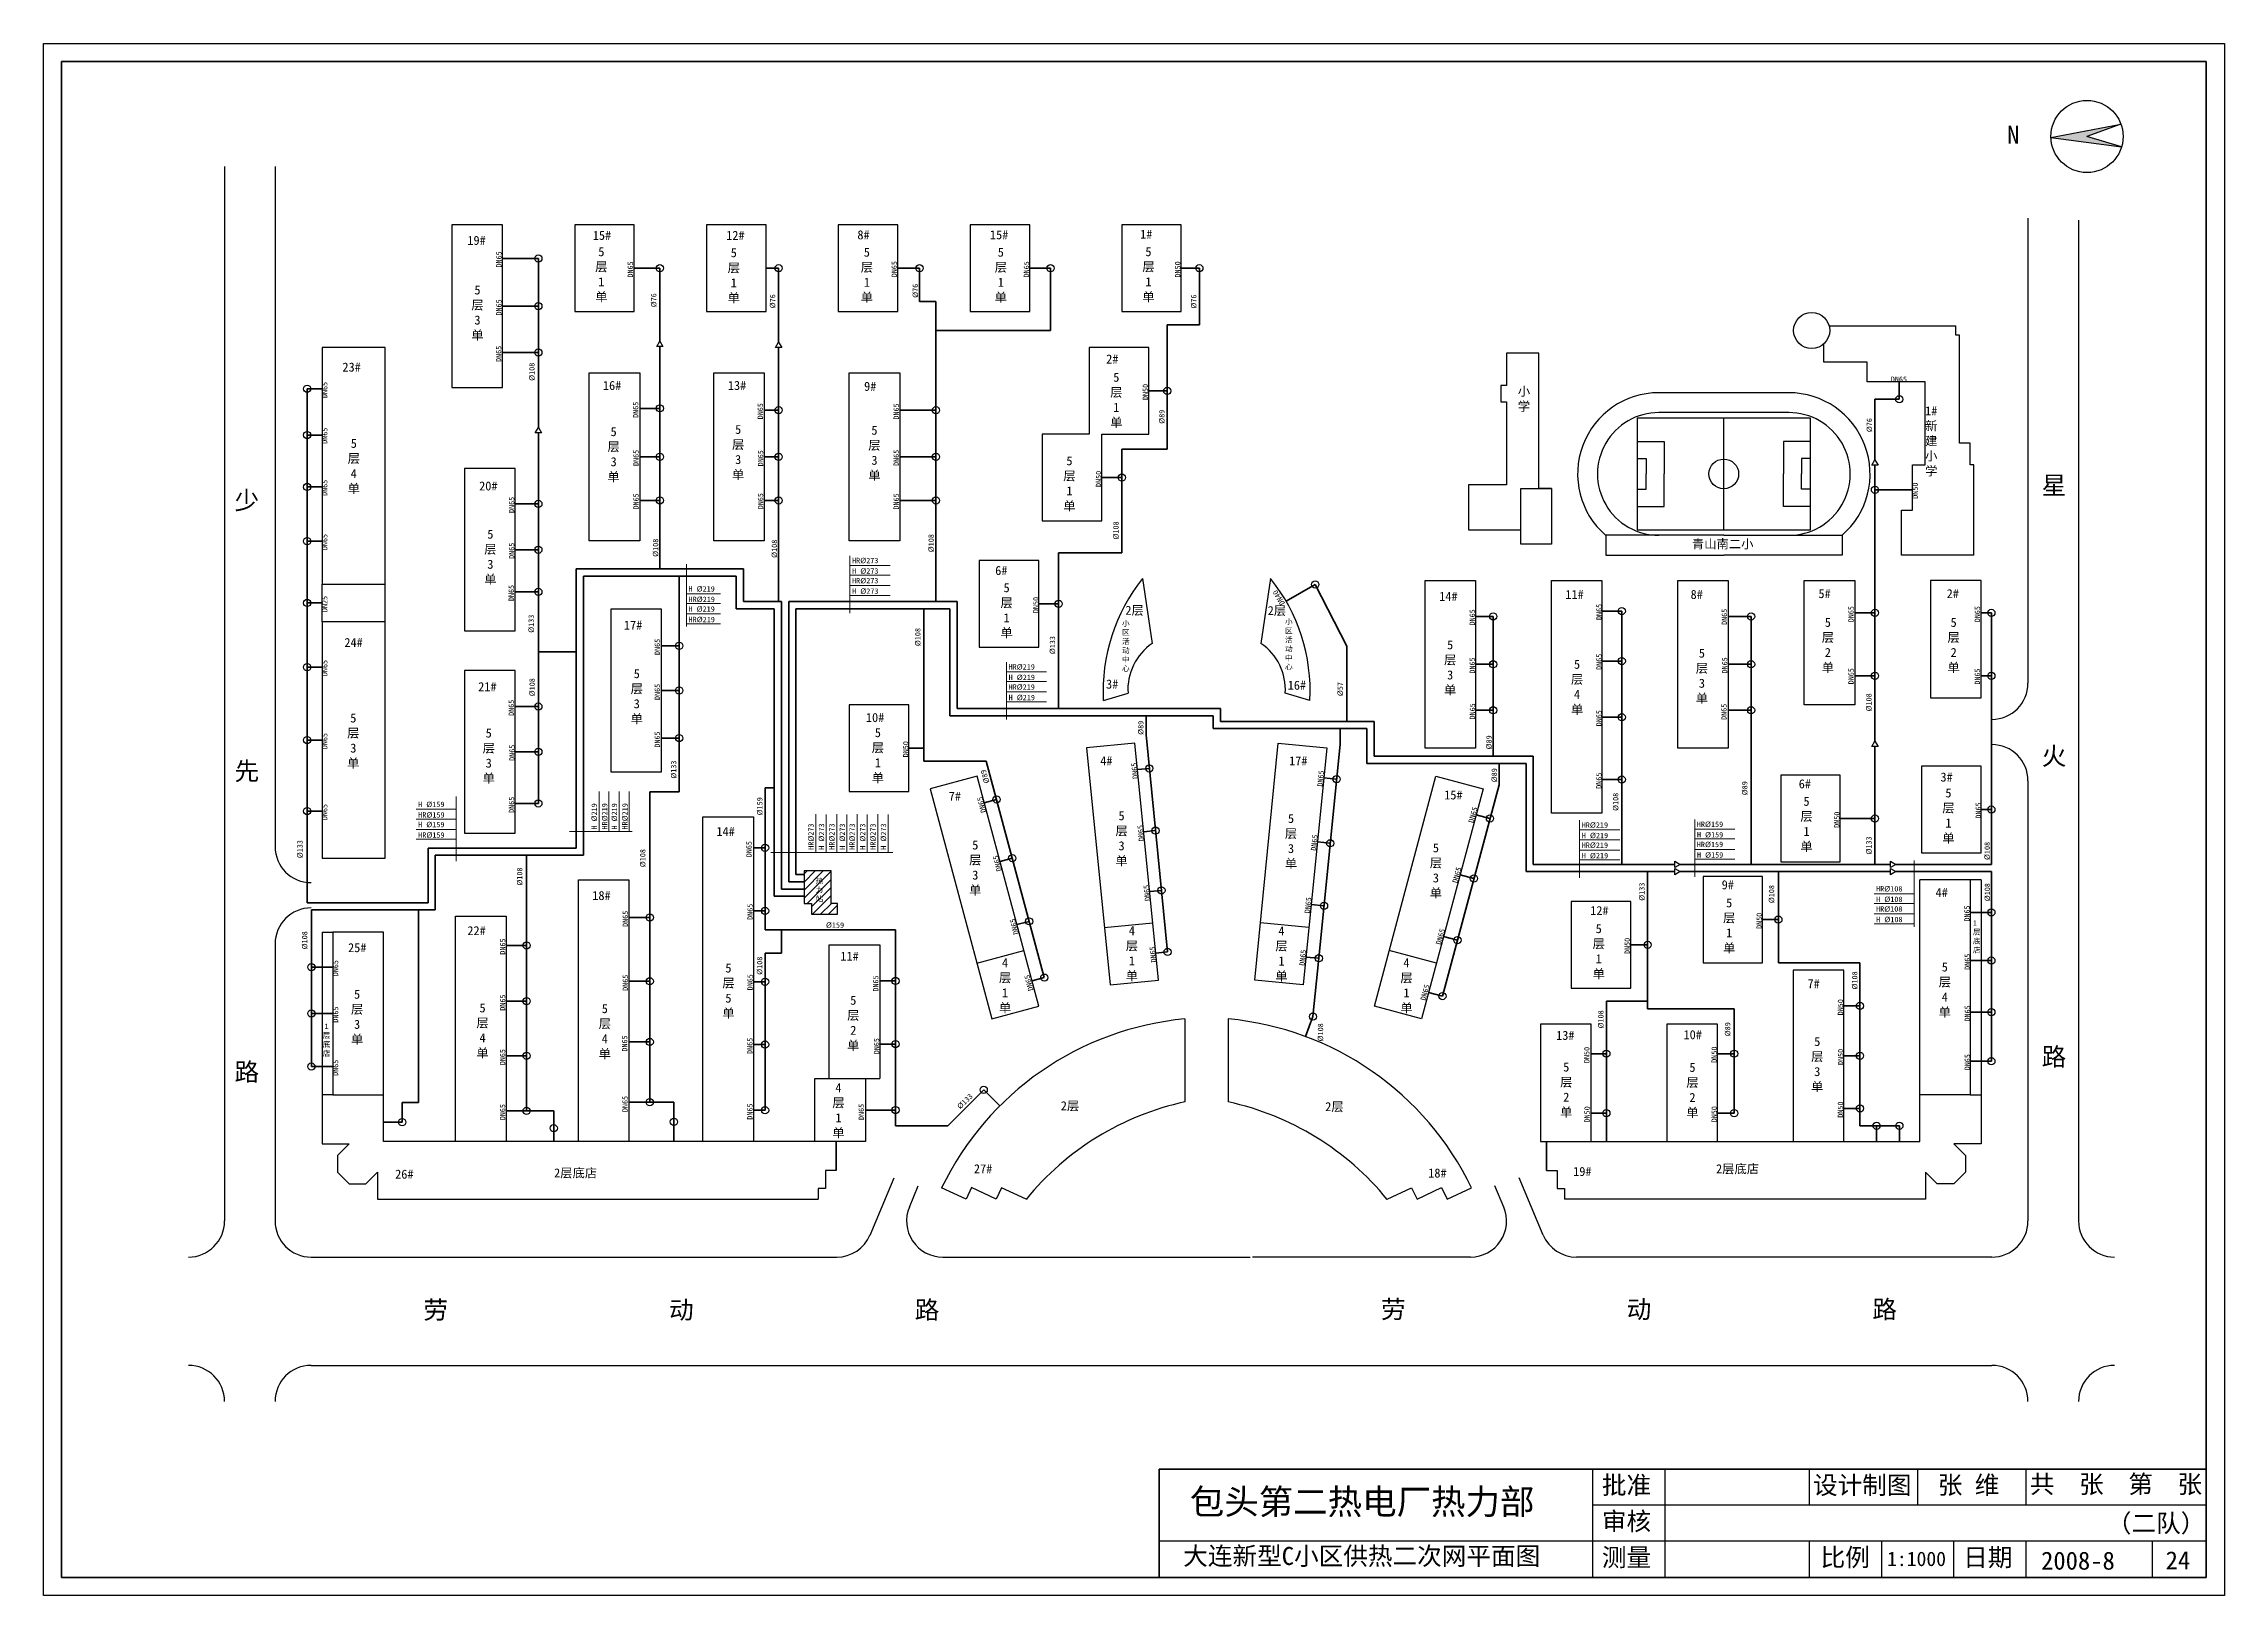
# Model space of a CAD drawing. Header units: millimetres. Extents: x 710 to 1314, y 285 to 715.
import ezdxf

# ---------------------------------------------------------------- set-up
doc = ezdxf.new("R2010")
doc.units = ezdxf.units.MM
doc.layers.add('标注', color=7, linetype='Continuous', lineweight=18)
doc.layers.add('管道', color=7, linetype='Continuous', lineweight=50)
doc.layers.add('边线', color=1, linetype='Continuous')

msp = doc.modelspace()

# ---------------------------------------------------------------- hatches: boundary and pattern name
msp.add_hatch(color=256).paths.add_polyline_path([(1266.13, 689.34), (1285.7, 686.72), (1276.13, 689.61), (1285.53, 693)])
h = msp.add_hatch()
h.set_pattern_fill('ANSI31', color=5, scale=0.5, style=0)
h.paths.add_polyline_path([(928.29, 486.1), (920.79, 486.1), (920.79, 477.1), (922.89, 477.1), (922.89, 474.1), (930.09, 474.1), (930.09, 477.1), (928.29, 477.1)])
h.paths.add_polyline_path([(923.63, 484.46), (926.43, 484.46), (926.43, 476.36), (923.63, 476.36)], flags=24)

# ---------------------------------------------------------------- linework, layer by layer
at = {"lineweight": 40}
for p, q in [((715.18, 290.35), (715.18, 710.35)), ((715.18, 710.35), (1309.18, 710.35)), ((1309.18, 710.35), (1309.18, 290.35)), ((1309.18, 320.35), (1019.18, 320.35)), ((1019.18, 320.35), (1019.18, 290.35)), ((1309.18, 290.35), (715.18, 290.35))]:
    msp.add_line(p, q, dxfattribs=at)
for p, q in [((1266.13, 689.34), (1285.53, 693)), ((1266.13, 689.34), (1285.7, 686.72)), ((1285.53, 693), (1276.13, 689.61)), ((1285.7, 686.72), (1276.13, 689.61)), ((760.29, 681.27), (760.29, 389.1)), ((774.29, 681.27), (774.29, 492.85)), ((823.29, 665.1), (823.29, 620.1)), ((837.29, 665.1), (823.29, 665.1)), ((837.29, 620.1), (837.29, 665.1)), ((873.79, 665.1), (857.29, 665.1)), ((857.29, 665.1), (857.29, 641.1)), ((873.79, 641.1), (873.79, 665.1)), ((893.79, 665.1), (893.79, 641.1)), ((910.29, 665.1), (893.79, 665.1)), ((910.29, 641.1), (910.29, 665.1)), ((930.29, 665.1), (930.29, 641.1)), ((946.79, 665.1), (930.29, 665.1)), ((946.79, 641.1), (946.79, 665.1)), ((966.79, 665.1), (966.79, 641.1)), ((983.29, 665.1), (966.79, 665.1)), ((983.29, 641.1), (983.29, 665.1)), ((1008.79, 665.1), (1008.79, 641.1)), ((1025.29, 665.1), (1008.79, 665.1)), ((1025.29, 641.1), (1025.29, 665.1)), ((1259.79, 667.01), (1259.79, 538.1)), ((1273.79, 666.46), (1273.79, 389.1)), ((857.29, 641.1), (873.79, 641.1)), ((893.79, 641.1), (910.29, 641.1)), ((930.29, 641.1), (946.79, 641.1)), ((966.79, 641.1), (983.29, 641.1)), ((1008.79, 641.1), (1025.29, 641.1)), ((1204.71, 637.1), (1239.79, 637.1)), ((1239.79, 634.6), (1239.79, 637.1)), ((1240.79, 634.6), (1239.79, 634.6)), ((1240.79, 604.6), (1240.79, 634.6)), ((787.29, 631.1), (787.29, 565.6)), ((804.79, 631.1), (787.29, 631.1)), ((804.79, 565.6), (804.79, 631.1)), ((999.79, 631.1), (999.79, 607.1)), ((1016.29, 631.1), (999.79, 631.1)), ((1016.29, 607.1), (1016.29, 631.1)), ((1124.32, 629.6), (1115.32, 629.6)), ((1115.32, 629.6), (1115.32, 620.6)), ((1124.32, 592.1), (1124.32, 629.6)), ((1203.29, 627.1), (1203.29, 632.19)), ((861.29, 577.6), (861.29, 624.1)), ((861.29, 624.1), (875.29, 624.1)), ((875.29, 624.1), (875.29, 577.6)), ((895.79, 624.1), (909.79, 624.1)), ((895.79, 577.6), (895.79, 624.1)), ((909.79, 624.1), (909.79, 577.6)), ((933.29, 577.6), (933.29, 624.1)), ((933.29, 624.1), (947.29, 624.1)), ((947.29, 624.1), (947.29, 577.6)), ((1215.29, 627.1), (1203.29, 627.1)), ((1215.29, 621.6), (1215.29, 627.1)), ((823.29, 620.1), (837.29, 620.1)), ((1115.32, 620.6), (1113.82, 620.6)), ((1113.82, 620.6), (1113.82, 616.1)), ((1113.82, 616.1), (1115.32, 616.1)), ((1115.32, 616.1), (1115.32, 593.1)), ((1193.55, 618.6), (1157.55, 618.6)), ((1231.29, 621.6), (1215.29, 621.6)), ((1231.29, 598.6), (1231.29, 621.6)), ((1199.53, 611.6), (1151.53, 611.6)), ((1151.53, 611.6), (1151.53, 580.6)), ((1193.55, 613.1), (1157.55, 613.1)), ((1175.53, 580.6), (1175.53, 611.6)), ((1199.53, 580.6), (1199.53, 611.6)), ((999.79, 607.1), (986.79, 607.1)), ((986.79, 607.1), (986.79, 583.1)), ((1003.29, 583.1), (1003.29, 607.1)), ((1003.29, 607.1), (1016.29, 607.1)), ((1151.53, 605.1), (1159.03, 605.1)), ((1159.03, 605.1), (1159.03, 596.1)), ((1192.03, 605.1), (1192.03, 596.1)), ((1199.53, 605.1), (1192.03, 605.1)), ((1243.79, 604.6), (1240.79, 604.6)), ((1243.79, 598.6), (1243.79, 604.6)), ((1151.53, 600.35), (1154.03, 600.35)), ((1154.03, 600.35), (1154.03, 596.1)), ((1197.03, 600.35), (1197.03, 596.1)), ((1199.53, 600.35), (1197.03, 600.35)), ((1227.79, 586.1), (1227.79, 598.6)), ((1227.79, 598.6), (1231.29, 598.6)), ((1244.79, 598.6), (1243.79, 598.6)), ((1244.79, 573.6), (1244.79, 598.6)), ((840.79, 597.6), (826.79, 597.6)), ((826.79, 597.6), (826.79, 552.6)), ((840.79, 552.6), (840.79, 597.6)), ((1115.32, 593.1), (1104.82, 593.1)), ((1104.82, 593.1), (1104.82, 580.6)), ((1119.32, 576.6), (1119.32, 592.1)), ((1119.32, 592.1), (1127.82, 592.1)), ((1127.82, 592.1), (1124.32, 592.1)), ((1127.82, 592.1), (1127.82, 576.6)), ((1154.03, 591.85), (1154.03, 596.1)), ((1159.03, 587.1), (1159.03, 596.1)), ((1192.03, 587.1), (1192.03, 596.1)), ((1197.03, 591.85), (1197.03, 596.1)), ((1151.53, 591.85), (1154.03, 591.85)), ((1151.53, 587.1), (1159.03, 587.1)), ((1199.53, 587.1), (1192.03, 587.1)), ((1199.53, 591.85), (1197.03, 591.85)), ((1224.79, 573.6), (1224.79, 586.1)), ((1224.79, 586.1), (1227.79, 586.1)), ((986.79, 583.1), (1003.29, 583.1)), ((1104.82, 580.6), (1119.32, 580.6)), ((1151.53, 580.6), (1199.53, 580.6)), ((875.29, 577.6), (861.29, 577.6)), ((909.79, 577.6), (895.79, 577.6)), ((947.29, 577.6), (933.29, 577.6)), ((1127.82, 576.6), (1119.32, 576.6)), ((1175.53, 579.1), (1142.82, 579.1)), ((1142.82, 579.1), (1142.82, 573.6)), ((1175.53, 579.1), (1208.29, 579.1)), ((1208.29, 579.1), (1208.29, 573.6)), ((985.79, 572.1), (969.29, 572.1)), ((969.29, 572.1), (969.29, 548.1)), ((985.79, 548.1), (985.79, 572.1)), ((1142.82, 573.6), (1175.53, 573.6)), ((1208.29, 573.6), (1175.53, 573.6)), ((1244.79, 573.6), (1224.79, 573.6)), ((787.29, 565.6), (804.79, 565.6)), ((787.29, 555.1), (787.29, 565.6)), ((804.79, 555.1), (804.79, 565.6)), ((1014.58, 567.14), (1017.24, 549.15)), ((1050.01, 567.14), (1047.35, 549.15)), ((1092.79, 520.1), (1092.79, 566.6)), ((1092.79, 566.6), (1106.79, 566.6)), ((1106.79, 566.6), (1106.79, 520.1)), ((1127.79, 502.1), (1127.79, 566.6)), ((1127.79, 566.6), (1141.79, 566.6)), ((1141.79, 566.6), (1141.79, 502.1)), ((1162.79, 520.1), (1162.79, 566.6)), ((1162.79, 566.6), (1176.79, 566.6)), ((1176.79, 566.6), (1176.79, 520.1)), ((1197.79, 532.1), (1197.79, 566.6)), ((1197.79, 566.6), (1211.79, 566.6)), ((1211.79, 566.6), (1211.79, 532.1)), ((1232.79, 566.6), (1232.79, 534.1)), ((1246.79, 566.6), (1232.79, 566.6)), ((1246.79, 534.1), (1246.79, 566.6)), ((881.29, 558.6), (867.29, 558.6)), ((867.29, 558.6), (867.29, 513.6)), ((881.29, 513.6), (881.29, 558.6)), ((804.79, 555.1), (787.29, 555.1)), ((787.29, 555.1), (787.29, 489.6)), ((804.79, 489.6), (804.79, 555.1)), ((826.79, 552.6), (840.79, 552.6)), ((969.29, 548.1), (985.79, 548.1)), ((826.79, 541.6), (826.79, 496.6)), ((840.79, 541.6), (826.79, 541.6)), ((840.79, 496.6), (840.79, 541.6)), ((933.29, 532.1), (933.29, 508.1)), ((949.79, 532.1), (933.29, 532.1)), ((949.79, 508.1), (949.79, 532.1)), ((1003.69, 533.31), (1010.53, 535.34)), ((1060.9, 533.31), (1054.06, 535.34)), ((1211.79, 532.1), (1197.79, 532.1)), ((1232.79, 534.1), (1246.79, 534.1)), ((1012.46, 521.52), (999.03, 520.19)), ((999.03, 520.19), (1005.54, 454.51)), ((1018.98, 455.84), (1012.46, 521.52)), ((1045.61, 455.84), (1052.13, 521.52)), ((1052.13, 521.52), (1065.56, 520.19)), ((1065.56, 520.19), (1059.05, 454.51)), ((1106.79, 520.1), (1092.79, 520.1)), ((1176.79, 520.1), (1162.79, 520.1)), ((867.29, 513.6), (881.29, 513.6)), ((1246.79, 515.1), (1230.29, 515.1)), ((1230.29, 515.1), (1230.29, 491.1)), ((1246.79, 491.1), (1246.79, 515.1)), ((933.29, 508.1), (949.79, 508.1)), ((968.77, 512.34), (955.73, 508.85)), ((955.73, 508.85), (972.79, 445.1)), ((985.83, 448.59), (968.77, 512.34)), ((1078.75, 448.59), (1095.82, 512.34)), ((1108.86, 508.85), (1091.79, 445.1)), ((1095.82, 512.34), (1108.86, 508.85)), ((1191.29, 512.6), (1191.29, 488.6)), ((1207.79, 512.6), (1191.29, 512.6)), ((1207.79, 488.6), (1207.79, 512.6)), ((1259.79, 511.1), (1259.79, 389.1)), ((1141.79, 502.1), (1127.79, 502.1)), ((826.79, 496.6), (840.79, 496.6)), ((892.79, 411.1), (892.79, 501.1)), ((892.79, 501.1), (906.79, 501.1)), ((906.79, 501.1), (906.79, 411.1)), ((787.29, 489.6), (804.79, 489.6)), ((1230.29, 491.1), (1246.79, 491.1)), ((858.29, 411.1), (858.29, 483.6)), ((858.29, 483.6), (872.29, 483.6)), ((872.29, 483.6), (872.29, 411.1)), ((920.79, 486.1), (920.79, 477.1)), ((928.29, 486.1), (920.79, 486.1)), ((928.29, 477.1), (928.29, 486.1)), ((1169.79, 484.6), (1169.79, 460.6)), ((1186.29, 484.6), (1169.79, 484.6)), ((1186.29, 460.6), (1186.29, 484.6)), ((1191.29, 488.6), (1207.79, 488.6)), ((1229.79, 424.1), (1229.79, 483.6)), ((1243.79, 483.6), (1229.79, 483.6)), ((1243.79, 483.6), (1243.79, 424.1)), ((1246.79, 483.6), (1243.79, 483.6)), ((1246.79, 483.6), (1246.79, 410.5)), ((1133.29, 477.6), (1133.29, 453.6)), ((1149.79, 477.6), (1133.29, 477.6)), ((1149.79, 453.6), (1149.79, 477.6)), ((824.29, 411.1), (824.29, 473.6)), ((824.29, 473.6), (838.29, 473.6)), ((838.29, 473.6), (838.29, 411.1)), ((920.79, 477.1), (922.89, 477.1)), ((922.89, 477.1), (922.89, 474.1)), ((922.89, 474.1), (930.09, 474.1)), ((930.09, 477.1), (928.29, 477.1)), ((930.09, 474.1), (930.09, 477.1)), ((1003.96, 470.43), (1017.4, 471.76)), ((1060.62, 470.43), (1047.19, 471.76)), ((774.29, 465.85), (774.29, 389.1)), ((787.29, 469.1), (787.29, 410.5)), ((787.29, 469.1), (790.29, 469.1)), ((790.29, 469.1), (790.29, 424.1)), ((804.29, 469.1), (790.29, 469.1)), ((804.29, 424.1), (804.29, 469.1)), ((927.79, 428.6), (927.79, 465.6)), ((927.79, 465.6), (941.79, 465.6)), ((941.79, 465.6), (941.79, 428.6)), ((968.66, 460.55), (981.7, 464.04)), ((1095.93, 460.55), (1082.89, 464.04)), ((1169.79, 460.6), (1186.29, 460.6)), ((1005.54, 454.51), (1018.98, 455.84)), ((1059.05, 454.51), (1045.61, 455.84)), ((1133.29, 453.6), (1149.79, 453.6)), ((1208.79, 458.6), (1194.79, 458.6)), ((1194.79, 458.6), (1194.79, 411.1)), ((1208.79, 411.1), (1208.79, 458.6)), ((972.79, 445.1), (985.83, 448.59)), ((1091.79, 445.1), (1078.75, 448.59)), ((1026.29, 445.1), (1026.29, 422.1)), ((1038.29, 445.1), (1038.29, 422.1)), ((1124.79, 443.6), (1124.79, 411.1)), ((1138.79, 443.6), (1124.79, 443.6)), ((1138.79, 411.1), (1138.79, 443.6)), ((1173.79, 443.6), (1159.79, 443.6)), ((1159.79, 443.6), (1159.79, 411.1)), ((1173.79, 411.1), (1173.79, 443.6)), ((790.29, 424.1), (787.29, 424.1)), ((790.29, 424.1), (804.29, 424.1)), ((790.29, 424.1), (804.29, 424.1)), ((804.29, 411.1), (804.29, 424.1)), ((923.79, 411.1), (923.79, 428.6)), ((923.79, 428.6), (937.79, 428.6)), ((927.79, 428.6), (941.79, 428.6)), ((937.79, 428.6), (937.79, 411.1)), ((1229.79, 411.1), (1229.79, 424.1)), ((1243.79, 424.1), (1229.79, 424.1)), ((1243.79, 424.1), (1229.79, 424.1)), ((1243.79, 424.1), (1246.79, 424.1)), ((937.7, 411.1), (804.29, 411.1)), ((838.29, 411.1), (824.29, 411.1)), ((872.29, 411.1), (858.29, 411.1)), ((906.79, 411.1), (892.79, 411.1)), ((937.79, 411.1), (923.79, 411.1)), ((929.7, 403.1), (929.7, 411.1)), ((929.7, 411.1), (929.7, 403.1)), ((1124.79, 411.1), (1138.79, 411.1)), ((1126.39, 411.1), (1126.39, 403.1)), ((1126.39, 411.1), (1229.79, 411.1)), ((1126.39, 403.1), (1126.39, 411.1)), ((1159.79, 411.1), (1173.79, 411.1)), ((1194.79, 411.1), (1208.79, 411.1)), ((787.29, 410.5), (794.85, 410.5)), ((794.85, 410.5), (791.59, 407.25)), ((791.59, 407.25), (791.59, 402.65)), ((1246.79, 410.5), (1239.24, 410.5)), ((1239.24, 410.5), (1242.49, 407.25)), ((1242.49, 407.25), (1242.49, 402.65)), ((791.59, 402.65), (794.85, 399.4)), ((794.85, 399.4), (799.45, 399.4)), ((799.45, 399.4), (802.7, 402.65)), ((802.7, 402.65), (802.7, 395.1)), ((929.7, 403.1), (926.7, 403.1)), ((926.7, 403.1), (926.7, 398.1)), ((939.07, 385.2), (945.74, 401.02)), ((949.98, 392.96), (952.43, 398.8)), ((1114.61, 392.96), (1112.16, 398.8)), ((1125.52, 385.2), (1118.84, 401.02)), ((1126.39, 403.1), (1129.39, 403.1)), ((1129.39, 403.1), (1129.39, 398.1)), ((1234.64, 399.4), (1231.39, 402.65)), ((1231.39, 402.65), (1231.39, 395.1)), ((1239.24, 399.4), (1234.64, 399.4)), ((1242.49, 402.65), (1239.24, 399.4)), ((802.7, 395.1), (924.7, 395.1)), ((926.7, 398.1), (924.7, 398.1)), ((924.7, 398.1), (924.7, 395.1)), ((965.69, 395.1), (958.9, 398.29)), ((967.21, 398.34), (965.69, 395.1)), ((973.98, 395.1), (967.21, 398.34)), ((975.51, 398.29), (973.98, 395.1)), ((982.29, 395.1), (975.51, 398.29)), ((1082.29, 395.1), (1089.08, 398.29)), ((1089.08, 398.29), (1090.61, 395.1)), ((1090.61, 395.1), (1097.37, 398.34)), ((1097.37, 398.34), (1098.9, 395.1)), ((1098.9, 395.1), (1105.68, 398.29)), ((1129.39, 398.1), (1131.39, 398.1)), ((1131.39, 398.1), (1131.39, 395.1)), ((1231.39, 395.1), (1131.39, 395.1)), ((784.29, 379.1), (929.85, 379.1)), ((959.2, 379.1), (1044.38, 379.1)), ((1105.39, 379.1), (1045.01, 379.1)), ((1249.79, 379.1), (1134.73, 379.1)), ((784.29, 349.1), (1249.79, 349.1)), ((1139.18, 320.35), (1139.18, 290.35)), ((1159.18, 320.35), (1159.18, 290.35)), ((1199.18, 320.35), (1199.18, 310.35)), ((1229.22, 320.35), (1229.22, 310.35)), ((1259.18, 320.35), (1259.18, 310.35)), ((1309.18, 310.35), (1139.18, 310.35)), ((1309.18, 300.35), (1019.18, 300.35)), ((1199.18, 300.35), (1199.18, 290.35)), ((1219.18, 300.35), (1219.18, 290.35)), ((1239.18, 300.35), (1239.18, 290.35)), ((1259.18, 300.35), (1259.18, 290.35)), ((1294.18, 300.35), (1294.18, 290.35))]:
    msp.add_line(p, q)
for points in [[(880.86, 632.93), (881.72, 631.43), (879.99, 631.43)], [(913.75, 632.65), (914.62, 631.15), (912.89, 631.15)], [(847.21, 608.98), (848.08, 607.48), (846.35, 607.48)], [(1217.41, 600.03), (1218.27, 598.53), (1216.54, 598.53)], [(1217.41, 522.1), (1218.27, 520.6), (1216.54, 520.6)], [(1163.46, 487.92), (1161.96, 487.06), (1161.96, 488.79)], [(1163.46, 485.92), (1161.96, 485.06), (1161.96, 486.79)], [(1223.17, 487.92), (1221.67, 487.06), (1221.67, 488.79)], [(1223.17, 485.92), (1221.67, 485.06), (1221.67, 486.79)]]:
    msp.add_lwpolyline(points, close=True)
for centre, radius in [((1276.13, 689.61), 10), ((847.21, 655.8), 1), ((880.86, 653.1), 1), ((913.75, 653.1), 1), ((952.76, 653.1), 1), ((989.06, 653.1), 1), ((1030.29, 653.1), 1), ((847.21, 642.6), 1), ((1199.87, 635.84), 5), ((847.21, 629.74), 1), ((783.17, 619.7), 1), ((1021.4, 619.1), 1), ((1224.14, 616.79), 1), ((880.86, 614.28), 1), ((913.75, 613.75), 1), ((957.33, 613.75), 1), ((783.17, 606.88), 1), ((880.86, 600.85), 1), ((913.75, 600.85), 1), ((957.33, 600.85), 1), ((1175.53, 596.1), 4.12), ((783.17, 592.49), 1), ((1008.8, 595.1), 1), ((1217.41, 591.72), 1), ((847.21, 587.79), 1), ((880.86, 588.76), 1), ((913.75, 588.76), 1), ((957.33, 588.76), 1), ((783.17, 577.48), 1), ((847.21, 575.1), 1), ((847.21, 563.41), 1), ((1062.38, 565.46), 1), ((783.17, 560.35), 1), ((991.31, 560.1), 1), ((1111.67, 556.62), 1), ((1147.28, 558.1), 1), ((1183.09, 556.62), 1), ((1217.41, 557.6), 1), ((1249.65, 557.6), 1), ((886.21, 548.46), 1), ((1111.67, 543.35), 1), ((1147.28, 544.25), 1), ((1183.09, 543.35), 1), ((783.17, 542.56), 1), ((1217.41, 540.17), 1), ((1249.65, 540.17), 1), ((847.21, 531.64), 1), ((886.21, 536.1), 1), ((1111.67, 530.61), 1), ((1183.09, 530.61), 1), ((1147.28, 528.68), 1), ((783.17, 522.35), 1), ((847.21, 519.1), 1), ((886.21, 522.91), 1), ((1016.43, 514.51), 1), ((1068.3, 511.53), 1), ((1147.28, 511.41), 1), ((783.17, 502.68), 1), ((847.21, 504.81), 1), ((974.12, 505.91), 1), ((1110.78, 500.63), 1), ((1217.41, 500.6), 1), ((1249.65, 503.1), 1), ((1018.14, 497.27), 1), ((910, 492.52), 1), ((978.47, 489.66), 1), ((1066.53, 493.76), 1), ((1106.33, 484), 1), ((1019.78, 480.71), 1), ((1064.81, 476.43), 1), ((878.07, 473.2), 1), ((910, 475.01), 1), ((983.16, 472.13), 1), ((1190.65, 472.6), 1), ((1249.65, 474.62), 1), ((843.95, 465.46), 1), ((1101.76, 466.91), 1), ((1154.45, 465.6), 1), ((784.35, 459.43), 1), ((1021.48, 463.65), 1), ((1063.37, 461.89), 1), ((1249.65, 461.25), 1), ((878.07, 455.52), 1), ((910, 455.39), 1), ((946.12, 455.6), 1), ((987.34, 456.53), 1), ((784.35, 446.6), 1), ((843.95, 450.02), 1), ((1097.61, 451.41), 1), ((1213.25, 448.68), 1), ((1249.65, 446.95), 1), ((1061.76, 445.72), 1), ((843.95, 434.88), 1), ((878.07, 438.71), 1), ((910, 437.96), 1), ((946.12, 438.11), 1), ((1143.01, 435.46), 1), ((1178.41, 435.46), 1), ((1213.25, 434.85), 1), ((784.35, 431.89), 1), ((1249.65, 433.35), 1), ((878.07, 422.02), 1), ((970.55, 425.45), 1), ((809.5, 416.49), 1), ((843.95, 419.6), 1), ((884.75, 416.56), 1), ((910, 419.77), 1), ((946.12, 419.85), 1), ((1143.01, 418.97), 1), ((1178.41, 418.97), 1), ((1213.25, 420.3), 1), ((851.47, 414.8), 1), ((1217.86, 415.49), 1), ((1224.17, 415.49), 1)]:
    msp.add_circle(centre, radius)
for centre, radius, start, end in [((1157.55, 596.1), 22.5, 90, 229.07366), ((1193.55, 596.1), 22.5, 310.92634, 90.02843), ((1157.55, 596.1), 17, 90, 270.00023), ((1193.55, 596.1), 17, 269.76349, 90.02843), ((1053.63, 535.91), 50.01, 141.34932, 182.97436), ((1010.96, 535.91), 50.01, 357.02564, 38.65068), ((1025.91, 536.4), 15.42, 124.22715, 183.95288), ((1038.68, 536.4), 15.42, 356.04712, 55.77285), ((1249.79, 538.1), 10, 270, 0), ((1249.79, 511.1), 10, 0, 90), ((784.29, 492.85), 10, 180, 270), ((784.29, 465.85), 10, 90, 180), ((1034, 362.08), 83.37, 95.30503, 154.26327), ((1030.59, 362.08), 83.37, 25.73673, 84.69497), ((1042.96, 345.59), 78.3, 102.28711, 140.78247), ((1021.63, 345.59), 78.3, 39.21753, 77.71289), ((959.2, 389.1), 10, 157.23825, 270), ((1105.39, 389.1), 10, 270, 22.76175), ((750.29, 389.1), 10, 270, 0), ((784.29, 389.1), 10, 180, 270), ((1249.79, 389.1), 10, 270, 0), ((1283.79, 389.1), 10, 180, 270), ((929.85, 389.1), 10, 270, 337.10209), ((1134.73, 389.1), 10, 202.89791, 270), ((750.29, 339.1), 10, 0, 90), ((784.29, 339.1), 10, 90, 180), ((1249.79, 339.1), 10, 0, 90), ((1283.79, 339.1), 10, 90, 180)]:
    msp.add_arc(centre, radius, start, end)
at = {"layer": '标注'}
for p, q in [((888.21, 553.79), (888.21, 571.14)), ((933.52, 557.51), (933.52, 573.43)), ((933.52, 570.75), (944.62, 570.75)), ((933.52, 568.05), (944.62, 568.05)), ((888.21, 562.9), (897.7, 562.9)), ((933.52, 565.16), (944.62, 565.16)), ((933.52, 562.46), (944.62, 562.46)), ((888.21, 560.2), (897.7, 560.2)), ((888.21, 557.31), (897.7, 557.31)), ((888.21, 554.61), (897.7, 554.61)), ((976.86, 528.04), (976.86, 543.96)), ((976.86, 541.29), (987.96, 541.29)), ((976.86, 538.58), (987.96, 538.58)), ((976.86, 535.7), (987.96, 535.7)), ((976.86, 532.99), (987.96, 532.99)), ((864.04, 496.98), (864.04, 508.08)), ((866.74, 496.98), (866.74, 508.08)), ((869.63, 496.98), (869.63, 508.08)), ((872.33, 496.98), (872.33, 508.08)), ((813.33, 503.18), (824.43, 503.18)), ((824.43, 488.77), (824.43, 506.71)), ((924.08, 491.16), (924.08, 501.82)), ((926.88, 491.16), (926.88, 501.74)), ((929.86, 491.16), (929.86, 501.82)), ((932.66, 491.16), (932.66, 501.74)), ((935.48, 491.16), (935.48, 501.82)), ((938.28, 491.16), (938.28, 501.74)), ((941.25, 491.16), (941.25, 501.82)), ((944.05, 491.16), (944.05, 501.74)), ((813.33, 500.47), (824.43, 500.47)), ((813.33, 497.59), (824.43, 497.59)), ((873.15, 496.98), (855.8, 496.98)), ((1135.61, 484.21), (1135.61, 500.14)), ((1135.61, 497.46), (1146.71, 497.46)), ((1167.49, 484.42), (1167.49, 500.35)), ((1167.49, 497.67), (1178.59, 497.67)), ((813.33, 494.88), (824.43, 494.88)), ((945.35, 491.16), (911.57, 491.16)), ((1135.61, 494.75), (1146.71, 494.75)), ((1135.61, 491.87), (1146.71, 491.87)), ((1167.49, 494.96), (1178.59, 494.96)), ((1167.49, 492.08), (1178.59, 492.08)), ((1167.49, 489.37), (1178.59, 489.37)), ((1135.61, 489.16), (1146.71, 489.16)), ((1228.24, 470.64), (1228.24, 489)), ((1217.14, 479.78), (1228.24, 479.78)), ((1217.14, 477.07), (1228.24, 477.07)), ((1217.14, 474.19), (1228.24, 474.19)), ((1217.14, 471.48), (1228.24, 471.48))]:
    msp.add_line(p, q, dxfattribs=at)
at = {"layer": '管道'}
for p, q in [((847.21, 655.8), (837.29, 655.8)), ((847.21, 642.6), (847.21, 655.8)), ((880.86, 653.1), (873.79, 653.1)), ((880.86, 632.93), (880.86, 653.1)), ((913.75, 653.1), (910.29, 653.1)), ((913.75, 632.65), (913.75, 653.1)), ((952.76, 653.1), (946.79, 653.1)), ((952.76, 643.86), (952.76, 653.1)), ((989.06, 653.1), (983.29, 653.1)), ((989.06, 635.83), (989.06, 653.1)), ((1030.29, 653.1), (1025.29, 653.1)), ((1030.29, 637.4), (1030.29, 653.1)), ((847.21, 642.6), (837.29, 642.6)), ((847.21, 608.98), (847.21, 642.6)), ((957.33, 643.86), (952.76, 643.86)), ((957.33, 560.75), (957.33, 643.86)), ((957.33, 635.83), (989.06, 635.83)), ((1021.4, 622.1), (1021.4, 637.4)), ((1021.4, 637.4), (1030.29, 637.4)), ((847.21, 629.74), (837.29, 629.74)), ((880.86, 569.77), (880.86, 631.43)), ((913.75, 560.75), (913.75, 631.15)), ((783.17, 577.48), (783.17, 619.7)), ((783.17, 619.7), (787.29, 619.7)), ((1021.4, 619.1), (1016.29, 619.1)), ((1021.4, 602.99), (1021.4, 622.1)), ((1217.41, 616.79), (1224.14, 616.79)), ((1217.41, 600.03), (1217.41, 616.79)), ((1224.14, 616.79), (1224.14, 621.6)), ((880.86, 614.28), (875.29, 614.28)), ((909.79, 613.75), (913.75, 613.75)), ((947.29, 613.75), (957.33, 613.75)), ((783.17, 606.88), (787.29, 606.88)), ((847.21, 546.82), (847.21, 607.48)), ((875.29, 600.85), (880.86, 600.85)), ((909.79, 600.85), (913.75, 600.85)), ((947.29, 600.85), (957.33, 600.85)), ((1008.8, 591.1), (1008.8, 602.99)), ((1008.8, 602.99), (1021.4, 602.99)), ((1217.41, 522.1), (1217.41, 598.53)), ((783.17, 592.49), (787.29, 592.49)), ((1008.8, 595.1), (1003.29, 595.1)), ((847.21, 587.79), (840.79, 587.79)), ((880.86, 588.76), (875.29, 588.76)), ((909.79, 588.76), (913.75, 588.76)), ((947.29, 588.76), (957.33, 588.76)), ((1008.8, 574.22), (1008.8, 591.1)), ((1217.41, 591.72), (1227.79, 591.72)), ((783.17, 560.35), (783.17, 577.48)), ((783.17, 577.48), (787.29, 577.48)), ((840.79, 575.1), (847.21, 575.1)), ((991.31, 560.1), (991.31, 574.22)), ((991.31, 574.22), (1008.8, 574.22)), ((904.04, 569.77), (857.67, 569.77)), ((857.67, 569.77), (857.67, 492.44)), ((902.04, 567.77), (859.67, 567.77)), ((859.67, 567.77), (859.67, 490.44)), ((886.21, 567.77), (886.21, 508.04)), ((902.04, 558.75), (902.04, 567.77)), ((904.04, 560.75), (904.04, 569.77)), ((847.21, 563.41), (840.79, 563.41)), ((1062.38, 565.46), (1054.31, 560.82)), ((1071.09, 548.42), (1062.38, 565.46)), ((783.17, 542.56), (783.17, 560.35)), ((783.17, 560.35), (787.29, 560.35)), ((912.54, 558.75), (902.04, 558.75)), ((914.54, 560.75), (904.04, 560.75)), ((912.54, 479.09), (912.54, 558.75)), ((914.54, 481.09), (914.54, 560.75)), ((916.54, 483.09), (916.54, 560.75)), ((916.54, 560.75), (963.22, 560.75)), ((918.54, 558.75), (961.22, 558.75)), ((918.54, 485.09), (918.54, 558.75)), ((953.95, 516.5), (953.95, 558.75)), ((961.22, 558.75), (961.22, 529.1)), ((963.22, 560.75), (963.22, 531.1)), ((991.31, 560.1), (985.79, 560.1)), ((991.31, 531.1), (991.31, 560.1)), ((1111.67, 556.62), (1106.79, 556.62)), ((1111.67, 543.35), (1111.67, 556.62)), ((1147.28, 558.1), (1141.79, 558.1)), ((1147.28, 511.41), (1147.28, 558.1)), ((1176.79, 556.62), (1183.09, 556.62)), ((1183.09, 556.62), (1183.09, 543.35)), ((1217.41, 557.6), (1211.79, 557.6)), ((1249.65, 557.6), (1246.79, 557.6)), ((1249.65, 487.92), (1249.65, 557.6)), ((857.67, 546.82), (847.21, 546.82)), ((847.21, 546.82), (847.21, 519.1)), ((881.29, 548.46), (886.21, 548.46)), ((1071.09, 527.53), (1071.09, 548.42)), ((1147.28, 544.25), (1141.79, 544.25)), ((783.17, 522.35), (783.17, 542.56)), ((783.17, 542.56), (787.29, 542.56)), ((1111.67, 543.35), (1106.79, 543.35)), ((1111.67, 517.88), (1111.67, 543.35)), ((1183.09, 543.35), (1176.79, 543.35)), ((1183.09, 487.92), (1183.09, 543.35)), ((1217.41, 540.17), (1211.79, 540.17)), ((1246.79, 540.17), (1249.65, 540.17)), ((847.21, 531.64), (840.79, 531.64)), ((881.29, 536.1), (886.21, 536.1)), ((961.22, 529.1), (1034.1, 529.1)), ((963.22, 531.1), (1036.1, 531.1)), ((1015.51, 523.8), (1015.51, 529.1)), ((1034.1, 529.1), (1034.1, 525.53)), ((1034.1, 525.53), (1076.7, 525.53)), ((1036.1, 531.1), (1036.1, 527.53)), ((1036.1, 527.53), (1078.7, 527.53)), ((1069.26, 521.19), (1069.26, 525.53)), ((1076.7, 525.53), (1076.7, 515.88)), ((1078.7, 527.53), (1078.7, 517.88)), ((1111.67, 530.61), (1106.79, 530.61)), ((1147.28, 528.68), (1141.79, 528.68)), ((1176.79, 530.61), (1183.09, 530.61)), ((783.17, 477.29), (783.17, 522.35)), ((783.17, 522.35), (787.29, 522.35)), ((881.29, 522.91), (886.21, 522.91)), ((949.79, 520.1), (953.95, 520.1)), ((1021.48, 463.65), (1015.51, 523.8)), ((1063.37, 461.89), (1069.26, 521.19)), ((1217.41, 487.92), (1217.41, 520.6)), ((847.21, 519.1), (840.79, 519.1)), ((847.21, 519.1), (847.21, 504.81)), ((971.28, 516.5), (953.95, 516.5)), ((987.34, 456.53), (971.28, 516.5)), ((1016.43, 514.51), (1013.19, 514.18)), ((1076.7, 515.88), (1120.76, 515.88)), ((1078.7, 517.88), (1122.76, 517.88)), ((1113.29, 509.99), (1113.29, 515.88)), ((1120.76, 515.88), (1120.76, 485.92)), ((1122.76, 517.88), (1122.76, 487.92)), ((886.21, 508.04), (878.07, 508.04)), ((878.07, 508.04), (878.07, 422.02)), ((912.54, 509.13), (910, 509.13)), ((910, 509.13), (910, 469.78)), ((1068.3, 511.53), (1064.74, 511.88)), ((1097.61, 451.41), (1113.29, 509.99)), ((1147.28, 511.41), (1141.79, 511.41)), ((1147.28, 487.92), (1147.28, 511.41)), ((783.17, 502.68), (787.29, 502.68)), ((847.21, 504.81), (840.79, 504.81)), ((974.12, 505.91), (970.73, 505)), ((1110.78, 500.63), (1106.94, 501.66)), ((1246.79, 503.1), (1249.65, 503.1)), ((1018.14, 497.27), (1014.9, 496.94)), ((1207.79, 500.6), (1217.41, 500.6)), ((857.67, 492.44), (816.66, 492.44)), ((816.66, 492.44), (816.66, 477.29)), ((859.67, 490.44), (818.66, 490.44)), ((818.66, 490.44), (818.66, 475.29)), ((843.95, 490.44), (843.95, 419.6)), ((910, 492.52), (906.79, 492.52)), ((978.47, 489.66), (975.08, 488.75)), ((1066.53, 493.76), (1062.97, 494.12)), ((920.79, 485.09), (918.54, 485.09)), ((1106.33, 484), (1102.48, 485.03)), ((1120.76, 485.92), (1161.96, 485.92)), ((1122.76, 487.92), (1161.96, 487.92)), ((1154.45, 485.92), (1154.45, 447.91)), ((1163.46, 487.92), (1221.67, 487.92)), ((1163.46, 485.92), (1221.67, 485.92)), ((1190.65, 485.92), (1190.65, 460.66)), ((1223.17, 487.92), (1249.65, 487.92)), ((1223.17, 485.92), (1249.65, 485.92)), ((1249.65, 485.92), (1249.65, 433.35)), ((816.66, 477.29), (783.17, 477.29)), ((920.79, 479.09), (912.54, 479.09)), ((920.79, 481.09), (914.54, 481.09)), ((920.79, 483.09), (916.54, 483.09)), ((1019.78, 480.71), (1016.54, 480.39)), ((818.66, 475.29), (784.35, 475.29)), ((784.35, 475.29), (784.35, 446.6)), ((813.97, 475.29), (813.97, 421.89)), ((878.07, 473.2), (872.29, 473.2)), ((910, 475.01), (906.79, 475.01)), ((983.16, 472.13), (979.77, 471.23)), ((1064.81, 476.43), (1061.26, 476.79)), ((1186.29, 472.6), (1190.65, 472.6)), ((1249.65, 474.62), (1243.79, 474.62)), ((843.95, 465.46), (838.29, 465.46)), ((910, 469.78), (946.12, 469.78)), ((914.56, 469.78), (914.56, 463.32)), ((946.12, 469.78), (946.12, 415.49)), ((1101.76, 466.91), (1097.91, 467.94)), ((1149.79, 465.6), (1154.45, 465.6)), ((784.35, 459.43), (790.29, 459.43)), ((914.56, 463.32), (910, 463.32)), ((910, 463.32), (910, 419.77)), ((1021.48, 463.65), (1018.23, 463.33)), ((1063.37, 461.89), (1059.81, 462.24)), ((1063.37, 461.89), (1061.76, 445.74)), ((1190.65, 460.66), (1213.25, 460.66)), ((1213.25, 460.66), (1213.25, 434.85)), ((1249.65, 461.25), (1243.79, 461.25)), ((878.07, 455.52), (872.29, 455.52)), ((910, 455.39), (906.79, 455.39)), ((946.12, 455.6), (941.79, 455.6)), ((987.34, 456.53), (983.95, 455.62)), ((843.95, 450.02), (838.29, 450.02)), ((1097.61, 451.41), (1093.76, 452.45)), ((1154.45, 450.03), (1143.01, 450.03)), ((1143.01, 450.03), (1143.01, 411.1)), ((1154.45, 447.91), (1178.41, 447.91)), ((1178.41, 447.91), (1178.41, 418.97)), ((1213.25, 448.68), (1208.79, 448.68)), ((784.35, 446.6), (784.35, 431.89)), ((784.35, 446.6), (790.29, 446.6)), ((1061.76, 445.74), (1059.7, 440.2)), ((1249.65, 446.95), (1243.79, 446.95)), ((843.95, 434.88), (838.29, 434.88)), ((878.07, 438.71), (872.29, 438.71)), ((910, 437.96), (906.79, 437.96)), ((946.12, 438.11), (941.79, 438.11)), ((1143.01, 435.46), (1138.79, 435.46)), ((1178.41, 435.46), (1173.79, 435.46)), ((784.35, 431.89), (790.29, 431.89)), ((1213.25, 434.85), (1208.79, 434.85)), ((1213.25, 434.85), (1213.25, 420.3)), ((1249.65, 433.35), (1243.79, 433.35)), ((960.58, 415.49), (970.55, 425.45)), ((970.55, 425.45), (975.01, 420.99)), ((813.97, 421.89), (809.5, 421.89)), ((809.5, 421.89), (809.5, 416.49)), ((843.95, 419.6), (838.29, 419.6)), ((843.95, 419.6), (851.47, 419.6)), ((851.47, 419.6), (851.47, 411.1)), ((878.07, 422.02), (872.29, 422.02)), ((878.07, 422.02), (884.75, 422.02)), ((884.75, 422.02), (884.75, 411.1)), ((910, 419.77), (906.79, 419.77)), ((937.79, 419.85), (946.12, 419.85)), ((1138.79, 418.97), (1143.01, 418.97)), ((1178.41, 418.97), (1173.79, 418.97)), ((1213.25, 420.3), (1208.79, 420.3)), ((809.5, 416.49), (804.29, 416.49)), ((946.12, 415.49), (960.58, 415.49))]:
    msp.add_line(p, q, dxfattribs=at)
at = {"layer": '管道', "color": 0}
for p, q in [((1213.25, 420.3), (1213.25, 415.49)), ((1213.25, 415.49), (1217.86, 415.49)), ((1217.86, 415.49), (1217.86, 411.1)), ((1217.86, 415.49), (1224.17, 415.49)), ((1224.17, 415.49), (1224.17, 411.1))]:
    msp.add_line(p, q, dxfattribs=at)
at = {"layer": '边线'}
for p, q in [((710.18, 715.35), (1314.18, 715.35)), ((710.18, 285.35), (710.18, 715.35)), ((1314.18, 715.35), (1314.18, 285.35)), ((1314.18, 285.35), (710.18, 285.35))]:
    msp.add_line(p, q, dxfattribs=at)

# ---------------------------------------------------------------- texts
at = {"insert": (1257.4, 687.6), "char_height": 5, "width": 13.437, "attachment_point": 1, "rotation": 180}
msp.add_mtext('N', dxfattribs=at)
at = {"attachment_point": 1}
for s, insert, char_height, width in [('{\\fSimHei|b0|i0|c134|p2;包头第二热电厂热力部}', (1027.63, 314.81), 7, 133.3392), ('{\\fFangSong_GB2312|b0|i0|c134|p49;批准}', (1141.77, 318.41), 5, 88.5221), ('{\\fFangSong_GB2312|b0|i0|c134|p49;设计制图}', (1200.24, 318.41), 5, 88.5221), ('{\\fFangSong_GB2312|b0|i0|c134|p49;共  张  第  张}', (1260.32, 318.68), 5, 88.5221), ('{\\fFangSong_GB2312|b0|i0|c134|p49;审核}', (1141.77, 308.41), 5, 88.5221), ('{\\fSimSun|b0|i0|c134|p54;大连新型}C{\\fSimSun|b0|i0|c134|p54;小区供热二次网平面图}', (1025.82, 298.78), 5, 120.8579), ('{\\fFangSong_GB2312|b0|i0|c134|p49;测量}', (1141.77, 298.41), 5, 88.5221), ('{\\fFangSong_GB2312|b0|i0|c134|p49;比例}', (1202.36, 298.41), 5, 88.5221), ('{\\fFangSong_GB2312|b0|i0|c134|p49;日期}', (1241.85, 298.41), 5, 88.5221)]:
    msp.add_mtext(s, dxfattribs=dict(at, insert=insert, char_height=char_height, width=width))
at = {"layer": '标注'}
for s, insert, char_height, width, attachment_point in [('19#', (827.54, 662.07), 2.5, 8.2126, 1), ('15#', (862.28, 663.46), 2.5, 8.2126, 1), ('5{\\fSimSun|b0|i0|c134|p54;\\P层\\P}1{\\fSimSun|b0|i0|c134|p54;\\P单}', (864.66, 651.3), 2.5, 13.0497, 5), ('12#', (899.23, 663.46), 2.5, 8.2126, 1), ('5{\\fSimSun|b0|i0|c134|p54;\\P层\\P}1{\\fSimSun|b0|i0|c134|p54;\\P单}', (901.33, 651.02), 2.5, 13.0497, 5), ('8#', (935.57, 663.61), 2.5, 8.2126, 1), ('5{\\fSimSun|b0|i0|c134|p54;\\P层\\P}1{\\fSimSun|b0|i0|c134|p54;\\P单}', (938.2, 651.16), 2.5, 13.0497, 5), ('15#', (972.28, 663.62), 2.5, 8.2126, 1), ('5{\\fSimSun|b0|i0|c134|p54;\\P层\\P}1{\\fSimSun|b0|i0|c134|p54;\\P单}', (975.3, 651.16), 2.5, 13.0497, 5), ('1#', (1013.88, 663.77), 2.5, 8.2126, 1), ('5{\\fSimSun|b0|i0|c134|p54;\\P层\\P}1{\\fSimSun|b0|i0|c134|p54;\\P单}', (1016.18, 651.3), 2.5, 13.0497, 5), ('5{\\fSimSun|b0|i0|c134|p54;\\P层\\P}3{\\fSimSun|b0|i0|c134|p54;\\P单}', (830.35, 640.7), 2.5, 13.0497, 5), ('2#', (1004.48, 629.2), 2.5, 8.2126, 1), ('23#', (792.94, 626.96), 2.5, 8.2126, 1), ('5{\\fSimSun|b0|i0|c134|p54;\\P层\\P}1{\\fSimSun|b0|i0|c134|p54;\\P单}', (1007.29, 616.51), 2.5, 13.0497, 5), ('DN65', (1221.8, 623.1), 1.5, 5.7342, 1), ('16#', (865.09, 621.87), 2.5, 8.2126, 1), ('13#', (899.69, 621.87), 2.5, 8.2126, 1), ('9#', (937.43, 621.63), 2.5, 8.2126, 1), ('{\\fSimSun|b0|i0|c134|p54;小学}', (1118.49, 620.27), 2.5, 4.5675, 1), ('5{\\fSimSun|b0|i0|c134|p54;\\P层\\P}4{\\fSimSun|b0|i0|c134|p54;\\P单}', (796.1, 598.19), 2.5, 13.0497, 5), ('5{\\fSimSun|b0|i0|c134|p54;\\P层\\P}3{\\fSimSun|b0|i0|c134|p54;\\P单}', (868.06, 601.44), 2.5, 13.0497, 5), ('5{\\fSimSun|b0|i0|c134|p54;\\P层\\P}3{\\fSimSun|b0|i0|c134|p54;\\P单}', (902.55, 602.05), 2.5, 13.0497, 5), ('5{\\fSimSun|b0|i0|c134|p54;\\P层\\P}3{\\fSimSun|b0|i0|c134|p54;\\P单}', (940.29, 601.84), 2.5, 13.0497, 5), ('5{\\fSimSun|b0|i0|c134|p54;\\P层\\P}1{\\fSimSun|b0|i0|c134|p54;\\P单}', (994.3, 593.36), 2.5, 13.0497, 5), ('{\\fSimSun|b0|i0|c134|p54;少\\P\\P\\P\\P\\P\\P\\P\\P\\P先\\P\\P\\P\\P\\P\\P\\P\\P\\P\\P路}', (763.06, 591.28), 5, 7.3322, 1), ('20#', (830.81, 594.02), 2.5, 8.2126, 1), ('{\\fSimSun|b0|i0|c134|p54;星\\P\\P\\P\\P\\P\\P\\P\\P\\P火\\P\\P\\P\\P\\P\\P\\P\\P\\P\\P路}', (1263.58, 595.48), 5, 7.3322, 1), ('5{\\fSimSun|b0|i0|c134|p54;\\P层\\P}3{\\fSimSun|b0|i0|c134|p54;\\P单}', (833.92, 573.03), 2.5, 13.0497, 5), ('{\\fSimSun|b0|i0|c134|p54;青山南二小}', (1166.7, 577.96), 2.5, 22.8831, 1), ('HR%%C273', (934.11, 572.87), 1.5, 13.5629, 1), ('H %%C273', (934.13, 569.97), 1.5, 13.5393, 1), ('6#', (973.75, 570.61), 2.5, 8.2126, 1), ('H %%C219', (888.8, 565.02), 1.5, 13.5629, 1), ('HR%%C219', (888.82, 562.11), 1.5, 13.5393, 1), ('HR%%C273', (934.11, 567.28), 1.5, 13.5629, 1), ('H %%C273', (934.13, 564.38), 1.5, 13.5393, 1), ('5{\\fSimSun|b0|i0|c134|p54;\\P层\\P}1{\\fSimSun|b0|i0|c134|p54;\\P单}', (976.91, 558.2), 2.5, 13.0497, 5), ('H %%C219', (888.8, 559.43), 1.5, 13.5629, 1), ('HR%%C219', (888.82, 556.52), 1.5, 13.5393, 1), ('2{\\fSimSun|b0|i0|c134|p54;层}', (1009.79, 559.57), 2.5, 10.6221, 1), ('2{\\fSimSun|b0|i0|c134|p54;层}', (1049.21, 559.5), 2.5, 16.356, 1), ('{\\fSimSun|b0|i0|c134|p54;小区活动中心}', (1054.02, 555.88), 1.5, 1.4799, 1), ('5{\\fSimSun|b0|i0|c134|p54;\\P层\\P}2{\\fSimSun|b0|i0|c134|p54;\\P单}', (1204.36, 548.59), 2.5, 13.0497, 5), ('5{\\fSimSun|b0|i0|c134|p54;\\P层\\P}2{\\fSimSun|b0|i0|c134|p54;\\P单}', (1239.2, 548.59), 2.5, 13.0497, 5), ('24#', (793.48, 550.64), 2.5, 8.2126, 1), ('17#', (870.91, 555.44), 2.5, 8.2126, 1), ('{\\fSimSun|b0|i0|c134|p54;小区活动中心}', (1008.87, 555.44), 1.5, 1.4799, 1), ('5{\\fSimSun|b0|i0|c134|p54;\\P层\\P}3{\\fSimSun|b0|i0|c134|p54;\\P单}', (1099.75, 542.36), 2.5, 13.0497, 5), ('5{\\fSimSun|b0|i0|c134|p54;\\P层\\P}4{\\fSimSun|b0|i0|c134|p54;\\P单}', (1134.9, 536.98), 2.5, 13.0497, 5), ('5{\\fSimSun|b0|i0|c134|p54;\\P层\\P}3{\\fSimSun|b0|i0|c134|p54;\\P单}', (1169.48, 540.06), 2.5, 13.0497, 5), ('21#', (830.54, 538.4), 2.5, 8.2126, 1), ('5{\\fSimSun|b0|i0|c134|p54;\\P层\\P}3{\\fSimSun|b0|i0|c134|p54;\\P单}', (874.47, 534.37), 2.5, 13.0497, 5), ('HR%%C219', (977.45, 543.4), 1.5, 13.5629, 1), ('HR%%C219', (977.45, 537.81), 1.5, 13.5629, 1), ('H %%C219', (977.47, 540.5), 1.5, 13.5393, 1), ('3#', (1004.45, 539.12), 2.5, 8.2126, 1), ('H %%C219', (977.47, 534.91), 1.5, 13.5393, 1), ('5{\\fSimSun|b0|i0|c134|p54;\\P层\\P}3{\\fSimSun|b0|i0|c134|p54;\\P单}', (795.96, 522.09), 2.5, 13.0497, 5), ('5{\\fSimSun|b0|i0|c134|p54;\\P层\\P}3{\\fSimSun|b0|i0|c134|p54;\\P单}', (833.47, 517.92), 2.5, 13.0497, 5), ('10#', (937.93, 529.85), 2.5, 8.2126, 1), ('5{\\fSimSun|b0|i0|c134|p54;\\P层\\P}1{\\fSimSun|b0|i0|c134|p54;\\P单}', (941.25, 518.03), 2.5, 13.0497, 5), ('4#', (1002.82, 517.84), 2.5, 8.2126, 1), ('7#', (960.86, 508.04), 2.5, 8.2126, 1), ('5{\\fSimSun|b0|i0|c134|p54;\\P层\\P}1{\\fSimSun|b0|i0|c134|p54;\\P单}', (1237.75, 501.33), 2.5, 13.0497, 5), ('H %%C159', (813.92, 505.29), 1.5, 13.5629, 1), ('HR%%C159', (813.94, 502.39), 1.5, 13.5393, 1), ('5{\\fSimSun|b0|i0|c134|p54;\\P层\\P}3{\\fSimSun|b0|i0|c134|p54;\\P单}', (1008.74, 495.01), 2.5, 13.0497, 5), ('5{\\fSimSun|b0|i0|c134|p54;\\P层\\P}3{\\fSimSun|b0|i0|c134|p54;\\P单}', (1055.67, 494.25), 2.5, 13.0497, 5), ('5{\\fSimSun|b0|i0|c134|p54;\\P层\\P}1{\\fSimSun|b0|i0|c134|p54;\\P单}', (1198.45, 499.01), 2.5, 13.0497, 5), ('H %%C159', (813.92, 499.71), 1.5, 13.5629, 1), ('HR%%C159', (813.94, 496.8), 1.5, 13.5393, 1), ('14#', (896.52, 498.28), 2.5, 8.2126, 1), ('HR%%C219', (1136.2, 499.57), 1.5, 13.5629, 1), ('H %%C219', (1136.22, 496.67), 1.5, 13.5393, 1), ('HR%%C159', (1168.08, 499.79), 1.5, 13.5629, 1), ('H %%C159', (1168.1, 496.88), 1.5, 13.5393, 1), ('5{\\fSimSun|b0|i0|c134|p54;\\P层\\P}3{\\fSimSun|b0|i0|c134|p54;\\P单}', (968.23, 486.9), 2.5, 13.0497, 5), ('5{\\fSimSun|b0|i0|c134|p54;\\P层\\P}3{\\fSimSun|b0|i0|c134|p54;\\P单}', (1095.81, 486.12), 2.5, 13.0497, 5), ('HR%%C219', (1136.2, 493.99), 1.5, 13.5629, 1), ('H %%C219', (1136.22, 491.08), 1.5, 13.5393, 1), ('HR%%C159', (1168.08, 494.2), 1.5, 13.5629, 1), ('H %%C159', (1168.1, 491.29), 1.5, 13.5393, 1), ('{\\fSimSun|b0|i0|c134|p54;热力站}', (924.01, 484.09), 1.5, 1.3421, 1), ('18#', (862.15, 480.53), 2.5, 8.2126, 1), ('5{\\fSimSun|b0|i0|c134|p54;\\P层\\P}1{\\fSimSun|b0|i0|c134|p54;\\P单}', (1177.03, 470.88), 2.5, 13.0497, 5), ('HR%%C108', (1217.73, 481.9), 1.5, 13.5629, 1), ('H %%C108', (1217.75, 478.99), 1.5, 13.5393, 1), ('%%C159', (926.86, 471.84), 1.5, 14.9469, 1), ('5{\\fSimSun|b0|i0|c134|p54;\\P层\\P}1{\\fSimSun|b0|i0|c134|p54;\\P单}', (1140.9, 463.72), 2.5, 13.0497, 5), ('HR%%C108', (1217.73, 476.31), 1.5, 13.5629, 1), ('H %%C108', (1217.75, 473.4), 1.5, 13.5393, 1), ('1{\\fSimSun|b0|i0|c134|p54;层底店}', (1244.54, 472.41), 1.5, 1.3637, 1), ('25#', (794.5, 466.09), 2.5, 8.2126, 1), ('22#', (827.54, 470.8), 2.5, 8.2126, 1), ('4{\\fSimSun|b0|i0|c134|p54;\\P层\\P}1{\\fSimSun|b0|i0|c134|p54;\\P单}', (1011.6, 463.15), 2.5, 13.0497, 5), ('4{\\fSimSun|b0|i0|c134|p54;\\P层\\P}1{\\fSimSun|b0|i0|c134|p54;\\P单}', (1053.03, 463.09), 2.5, 13.0497, 5), ('5{\\fSimSun|b0|i0|c134|p54;\\P层\\P}5{\\fSimSun|b0|i0|c134|p54;\\P单}', (899.85, 452.81), 2.5, 13.0497, 5), ('11#', (930.85, 463.71), 2.5, 8.2126, 1), ('4{\\fSimSun|b0|i0|c134|p54;\\P层\\P}1{\\fSimSun|b0|i0|c134|p54;\\P单}', (976.47, 454.29), 2.5, 13.0497, 5), ('4{\\fSimSun|b0|i0|c134|p54;\\P层\\P}1{\\fSimSun|b0|i0|c134|p54;\\P单}', (1087.66, 454.28), 2.5, 13.0497, 5), ('5{\\fSimSun|b0|i0|c134|p54;\\P层\\P}4{\\fSimSun|b0|i0|c134|p54;\\P单}', (1236.75, 453.09), 2.5, 13.0497, 5), ('5{\\fSimSun|b0|i0|c134|p54;\\P层\\P}3{\\fSimSun|b0|i0|c134|p54;\\P单}', (797.01, 445.55), 2.5, 13.0497, 5), ('5{\\fSimSun|b0|i0|c134|p54;\\P层\\P}4{\\fSimSun|b0|i0|c134|p54;\\P单}', (831.76, 441.77), 2.5, 13.0497, 5), ('5{\\fSimSun|b0|i0|c134|p54;\\P层\\P}4{\\fSimSun|b0|i0|c134|p54;\\P单}', (865.62, 441.56), 2.5, 13.0497, 5), ('5{\\fSimSun|b0|i0|c134|p54;\\P层\\P}2{\\fSimSun|b0|i0|c134|p54;\\P单}', (934.44, 443.88), 2.5, 13.0497, 5), ('1{\\fSimSun|b0|i0|c134|p54;层底店}', (788.55, 439.2), 1.5, 1.3637, 5), ('5{\\fSimSun|b0|i0|c134|p54;\\P层\\P}3{\\fSimSun|b0|i0|c134|p54;\\P单}', (1201.43, 432.45), 2.5, 13.0497, 5), ('5{\\fSimSun|b0|i0|c134|p54;\\P层\\P}2{\\fSimSun|b0|i0|c134|p54;\\P单}', (1131.91, 425.37), 2.5, 13.0497, 5), ('5{\\fSimSun|b0|i0|c134|p54;\\P层\\P}2{\\fSimSun|b0|i0|c134|p54;\\P单}', (1166.86, 425.28), 2.5, 13.0497, 5), ('4{\\fSimSun|b0|i0|c134|p54;\\P层\\P}1{\\fSimSun|b0|i0|c134|p54;\\P单}', (930.33, 419.65), 2.5, 13.0497, 5), ('2{\\fSimSun|b0|i0|c134|p54;层}', (991.9, 422.28), 2.5, 10.6221, 1), ('2{\\fSimSun|b0|i0|c134|p54;层}', (1065.14, 422.03), 2.5, 10.6221, 1), ('27#', (967.84, 404.82), 2.5, 8.2126, 1), ('2{\\fSimSun|b0|i0|c134|p54;层底店}', (1173.39, 404.81), 2.5, 28.8842, 1), ('26#', (807.54, 403.33), 2.5, 8.2126, 1), ('2{\\fSimSun|b0|i0|c134|p54;层底店}', (851.56, 403.67), 2.5, 28.8842, 1), ('{\\fSimSun|b0|i0|c134|p54;劳                  动                  路}', (815.36, 366.98), 5, 191.8434, 1), ('{\\fSimSun|b0|i0|c134|p54;劳                  动                  路}', (1080.59, 367.14), 5, 181.9129, 1), ('{\\fKaiTi_GB2312|b0|i0|c134|p49;张 维}', (1234.82, 318.46), 5, 30.3874, 1), ('{\\fKaiTi_GB2312|b0|i0|c134|p49;（二队）}', (1281.62, 307.86), 5, 30.3874, 1), ('{\\H0.8x;1:1000}', (1220.76, 297.48), 5, 42.6517, 1), ('2008-8', (1263.42, 297.48), 5, 42.6517, 1), ('24', (1297.91, 297.57), 5, 42.6517, 1)]:
    msp.add_mtext(s, dxfattribs=dict(at, insert=insert, char_height=char_height, width=width, attachment_point=attachment_point))
at = {"layer": '标注', "char_height": 1.5, "attachment_point": 1}
for s, insert, width, rotation in [('DN65', (835.51, 653.31), 13.2139, 90), ('DN65', (871.93, 650.52), 13.2139, 90), ('DN65', (945.03, 650.6), 13.2139, 90), ('DN65', (981.63, 650.55), 13.2139, 90), ('DN50', (1023.53, 650.53), 13.2139, 90), ('%%C76', (950.86, 644.89), 17.6367, 90), ('DN65', (835.51, 640), 13.2139, 90), ('%%C76', (878.41, 642.27), 17.6367, 90), ('%%C76', (911.31, 641.99), 17.6367, 90), ('%%C76', (1027.96, 641.9), 17.6367, 90), ('DN65', (835.45, 627.13), 13.2139, 90), ('%%C108', (844.65, 621.89), 17.6367, 90), ('DN65', (787.29, 617.12), 13.2139, 90), ('DN50', (1014.56, 616.57), 13.2139, 90), ('DN65', (873.41, 611.62), 13.2139, 90), ('DN65', (907.92, 611.23), 13.2139, 90), ('DN65', (945.57, 611.16), 13.2139, 90), ('%%C89', (1019.12, 609.99), 17.6367, 90), ('%%C76', (1215.1, 607.67), 17.6367, 90), ('DN65', (787.29, 604.45), 13.2139, 90), ('DN65', (873.49, 598.29), 13.2139, 90), ('DN65', (908, 598.2), 13.2139, 90), ('DN65', (945.57, 598.31), 13.2139, 90), ('DN65', (787.29, 590), 13.2139, 90), ('DN50', (1001.6, 592.48), 13.2139, 90), ('DN50', (1227.79, 589.22), 13.2139, 90), ('DN65', (839.06, 585.27), 13.2139, 90), ('DN65', (873.49, 586.25), 13.2139, 90), ('DN65', (908, 586.31), 13.2139, 90), ('DN65', (945.56, 586.23), 13.2139, 90), ('%%C108', (1006.41, 577.93), 17.6367, 90), ('DN65', (787.29, 574.99), 13.2139, 90), ('DN65', (839.06, 572.56), 13.2139, 90), ('%%C108', (878.92, 573.12), 17.6367, 90), ('%%C108', (911.82, 572.84), 17.6367, 90), ('%%C108', (955.23, 574.39), 17.6367, 90), ('DN25', (787.29, 557.82), 12.846, 90), ('DN65', (838.94, 560.87), 13.2139, 90), ('DN40', (1052.77, 559.5), 4.6795, 121.05362), ('%%C133', (844.46, 552.08), 17.6367, 90), ('DN50', (984.23, 557.54), 13.2139, 90), ('DN65', (1105.11, 554.12), 13.2139, 90), ('DN65', (1140.22, 555.61), 13.2139, 90), ('DN65', (1174.94, 554.26), 13.2139, 90), ('DN65', (1210.02, 555), 13.2139, 90), ('DN65', (1245.01, 555), 13.2139, 90), ('DN65', (879.38, 545.92), 13.2139, 90), ('%%C108', (951.54, 548.38), 17.6367, 90), ('%%C133', (988.83, 546.15), 17.6367, 90), ('DN65', (787.29, 540.08), 13.2139, 90), ('DN65', (1105.11, 540.78), 13.2139, 90), ('DN65', (1140.22, 541.79), 13.2139, 90), ('DN65', (1175.02, 540.82), 13.2139, 90), ('%%C108', (844.72, 534.48), 17.6367, 90), ('%%C57', (1068.54, 534.53), 17.6367, 90), ('DN65', (1210.02, 537.8), 13.2139, 90), ('DN65', (1245.01, 537.71), 13.2139, 90), ('DN65', (838.96, 529.06), 13.2139, 90), ('DN65', (879.38, 533.45), 13.2139, 90), ('DN65', (1105.16, 528.07), 13.2139, 90), ('DN65', (1174.83, 527.94), 13.2139, 90), ('%%C108', (1214.95, 530.29), 17.6367, 90), ('%%C89', (1013.3, 523.8), 17.6367, 90), ('DN65', (1140.2, 526.16), 13.2139, 90), ('DN65', (787.29, 519.83), 13.2139, 90), ('DN65', (839.17, 516.59), 13.2139, 90), ('DN65', (879.38, 520.27), 13.2139, 90), ('DN50', (948.19, 517.57), 13.2139, 90), ('%%C89', (1109.72, 519.76), 17.6367, 90), ('%%C133', (883.92, 511.66), 17.6367, 90), ('%%C89', (970.74, 510.15), 17.6367, 106.68465), ('DN65', (1011.82, 511.53), 12.2295, 95.66549), ('DN65', (1062.89, 509.55), 11.9484, 84.3231), ('%%C89', (1111.21, 510.65), 17.6367, 90), ('DN65', (1140.16, 508.86), 13.2139, 90), ('%%C89', (1180.58, 507.05), 17.6367, 90), ('DN65', (787.29, 500.16), 13.2139, 90), ('DN65', (839.02, 502.17), 13.2139, 90), ('H %%C219', (861.92, 497.57), 13.5629, 90), ('HR%%C219', (864.83, 497.59), 13.5393, 90), ('H %%C219', (867.51, 497.57), 13.5629, 90), ('HR%%C219', (870.42, 497.59), 13.5393, 90), ('%%C159', (907.77, 501.49), 17.6367, 90), ('DN65', (969.83, 502.05), 11.8035, 104.98541), ('DN65', (1104.76, 499.66), 13.0377, 75.01459), ('%%C108', (1144.82, 502.72), 17.6367, 90), ('DN50', (1206.09, 498.04), 13.2139, 90), ('DN65', (1245.26, 500.58), 11.7253, 90), ('HR%%C273', (921.96, 491.97), 12.7309, 90), ('H %%C273', (924.86, 491.97), 12.7309, 90), ('HR%%C273', (927.74, 491.97), 12.7309, 90), ('H %%C273', (930.64, 491.97), 12.7309, 90), ('HR%%C273', (933.36, 491.97), 12.7309, 90), ('H %%C273', (936.26, 491.97), 12.7309, 90), ('HR%%C273', (939.13, 491.97), 12.7309, 90), ('H %%C273', (942.03, 491.97), 12.7309, 90), ('DN65', (1013.52, 494.27), 12.2295, 95.66549), ('DN65', (1061.13, 491.77), 11.9484, 84.3231), ('%%C133', (780.41, 489.61), 17.6367, 90), ('%%C108', (875.36, 487.12), 17.6367, 90), ('DN65', (904.79, 489.88), 13.2139, 90), ('DN65', (974.18, 485.82), 11.8035, 104.98541), ('%%C133', (1214.97, 490.63), 17.6367, 90), ('%%C108', (1247.72, 489.11), 17.6367, 90), ('%%C108', (841.27, 482.02), 17.6367, 90), ('DN65', (1100.29, 483.01), 13.0377, 75.01459), ('DN65', (1015.21, 477.69), 12.2295, 95.66549), ('DN65', (1059.39, 474.44), 11.9484, 84.3231), ('%%C133', (1152.08, 477.82), 17.6367, 90), ('%%C108', (1187.99, 477.15), 17.6367, 90), ('%%C108', (1247.77, 477.69), 17.6367, 90), ('DN65', (870.54, 470.59), 13.2139, 90), ('DN65', (905.1, 472.53), 13.2139, 90), ('DN65', (978.85, 468.32), 11.8035, 104.98541), ('DN50', (1184.58, 470.02), 13.2139, 90), ('DN65', (1242.14, 472.07), 11.7253, 90), ('%%C108', (781.72, 464.36), 17.6367, 90), ('DN65', (836.55, 462.89), 13.2139, 90), ('DN65', (1095.73, 465.93), 13.0377, 75.01459), ('DN50', (1148.03, 463.08), 13.2139, 90), ('DN65', (790.29, 456.92), 13.2139, 90), ('%%C108', (907.72, 457.31), 24.322, 90), ('DN65', (1016.89, 460.65), 12.2295, 95.66549), ('DN65', (1057.95, 459.91), 11.9484, 84.3231), ('DN65', (1242.23, 458.68), 11.7253, 90), ('DN65', (870.54, 452.87), 13.2139, 90), ('DN65', (905.1, 453), 13.2139, 90), ('DN65', (939.9, 452.66), 13.2139, 90), ('DN65', (982.9, 452.71), 11.8035, 104.98541), ('DN65', (1091.46, 450.46), 13.0377, 75.01459), ('%%C108', (1211.04, 453.25), 17.6367, 90), ('DN65', (790.29, 444.05), 13.2139, 90), ('DN65', (836.55, 447.36), 13.2139, 90), ('DN50', (1207.08, 446.08), 13.2139, 90), ('DN65', (1242.23, 444.38), 11.7253, 90), ('%%C108', (1063.07, 438.86), 17.6367, 90), ('%%C108', (1140.71, 442.45), 17.6367, 90), ('%%C89', (1175.83, 440.27), 17.6367, 90), ('DN65', (836.55, 432.26), 13.2139, 90), ('DN65', (870.36, 436.04), 13.2139, 90), ('DN65', (905.03, 435.37), 13.2139, 90), ('DN65', (940.13, 435.29), 13.2139, 90), ('DN50', (1136.83, 432.85), 13.2139, 90), ('DN50', (1172.12, 432.94), 13.2139, 90), ('DN50', (1207.13, 432.31), 13.2139, 90), ('DN65', (790.29, 429.3), 13.2139, 90), ('DN65', (1242.23, 430.85), 11.7253, 90), ('DN65', (870.45, 419.27), 13.2139, 90), ('%%C133', (963.01, 421.08), 12.7524, 43.82776), ('DN65', (836.55, 417.02), 13.2139, 90), ('DN65', (905.03, 417.16), 13.2139, 90), ('DN65', (935.88, 417.07), 13.2139, 90), ('DN50', (1136.91, 416.4), 13.2139, 90), ('DN50', (1172.12, 416.44), 13.2139, 90), ('DN50', (1207.08, 417.71), 13.2139, 90)]:
    msp.add_mtext(s, dxfattribs=dict(at, insert=insert, width=width, rotation=rotation))
at = {"layer": '标注', "color": 1, "char_height": 2.5, "attachment_point": 1}
for s, insert, width in [('{\\fSimSun|b0|i0|c134|p54;1#\\P新\\P建小学}', (1231.29, 614.84), 5.157), ('14#', (1096.71, 563.43), 8.2126), ('11#', (1131.65, 563.96), 8.2126), ('8#', (1166.34, 563.96), 8.2126), ('5#', (1201.75, 564.2), 8.2126), ('2#', (1237.26, 564.18), 8.2126), ('16#', (1054.75, 538.81), 8.2126), ('17#', (1055.13, 517.84), 8.2126), ('15#', (1098.09, 508.4), 8.2126), ('6#', (1196.29, 511.48), 8.2126), ('3#', (1235.54, 513.36), 8.2126), ('9#', (1174.95, 483.52), 8.2126), ('4#', (1234.2, 481.38), 8.2126), ('12#', (1138.53, 476.36), 8.2126), ('7#', (1198.72, 456.11), 8.2126), ('13#', (1129.09, 441.79), 8.2126), ('10#', (1164.38, 441.97), 8.2126), ('18#', (1093.67, 403.64), 8.2126), ('19#', (1133.81, 404.08), 8.2126)]:
    msp.add_mtext(s, dxfattribs=dict(at, insert=insert, width=width))

doc.saveas('drawing.dxf')
